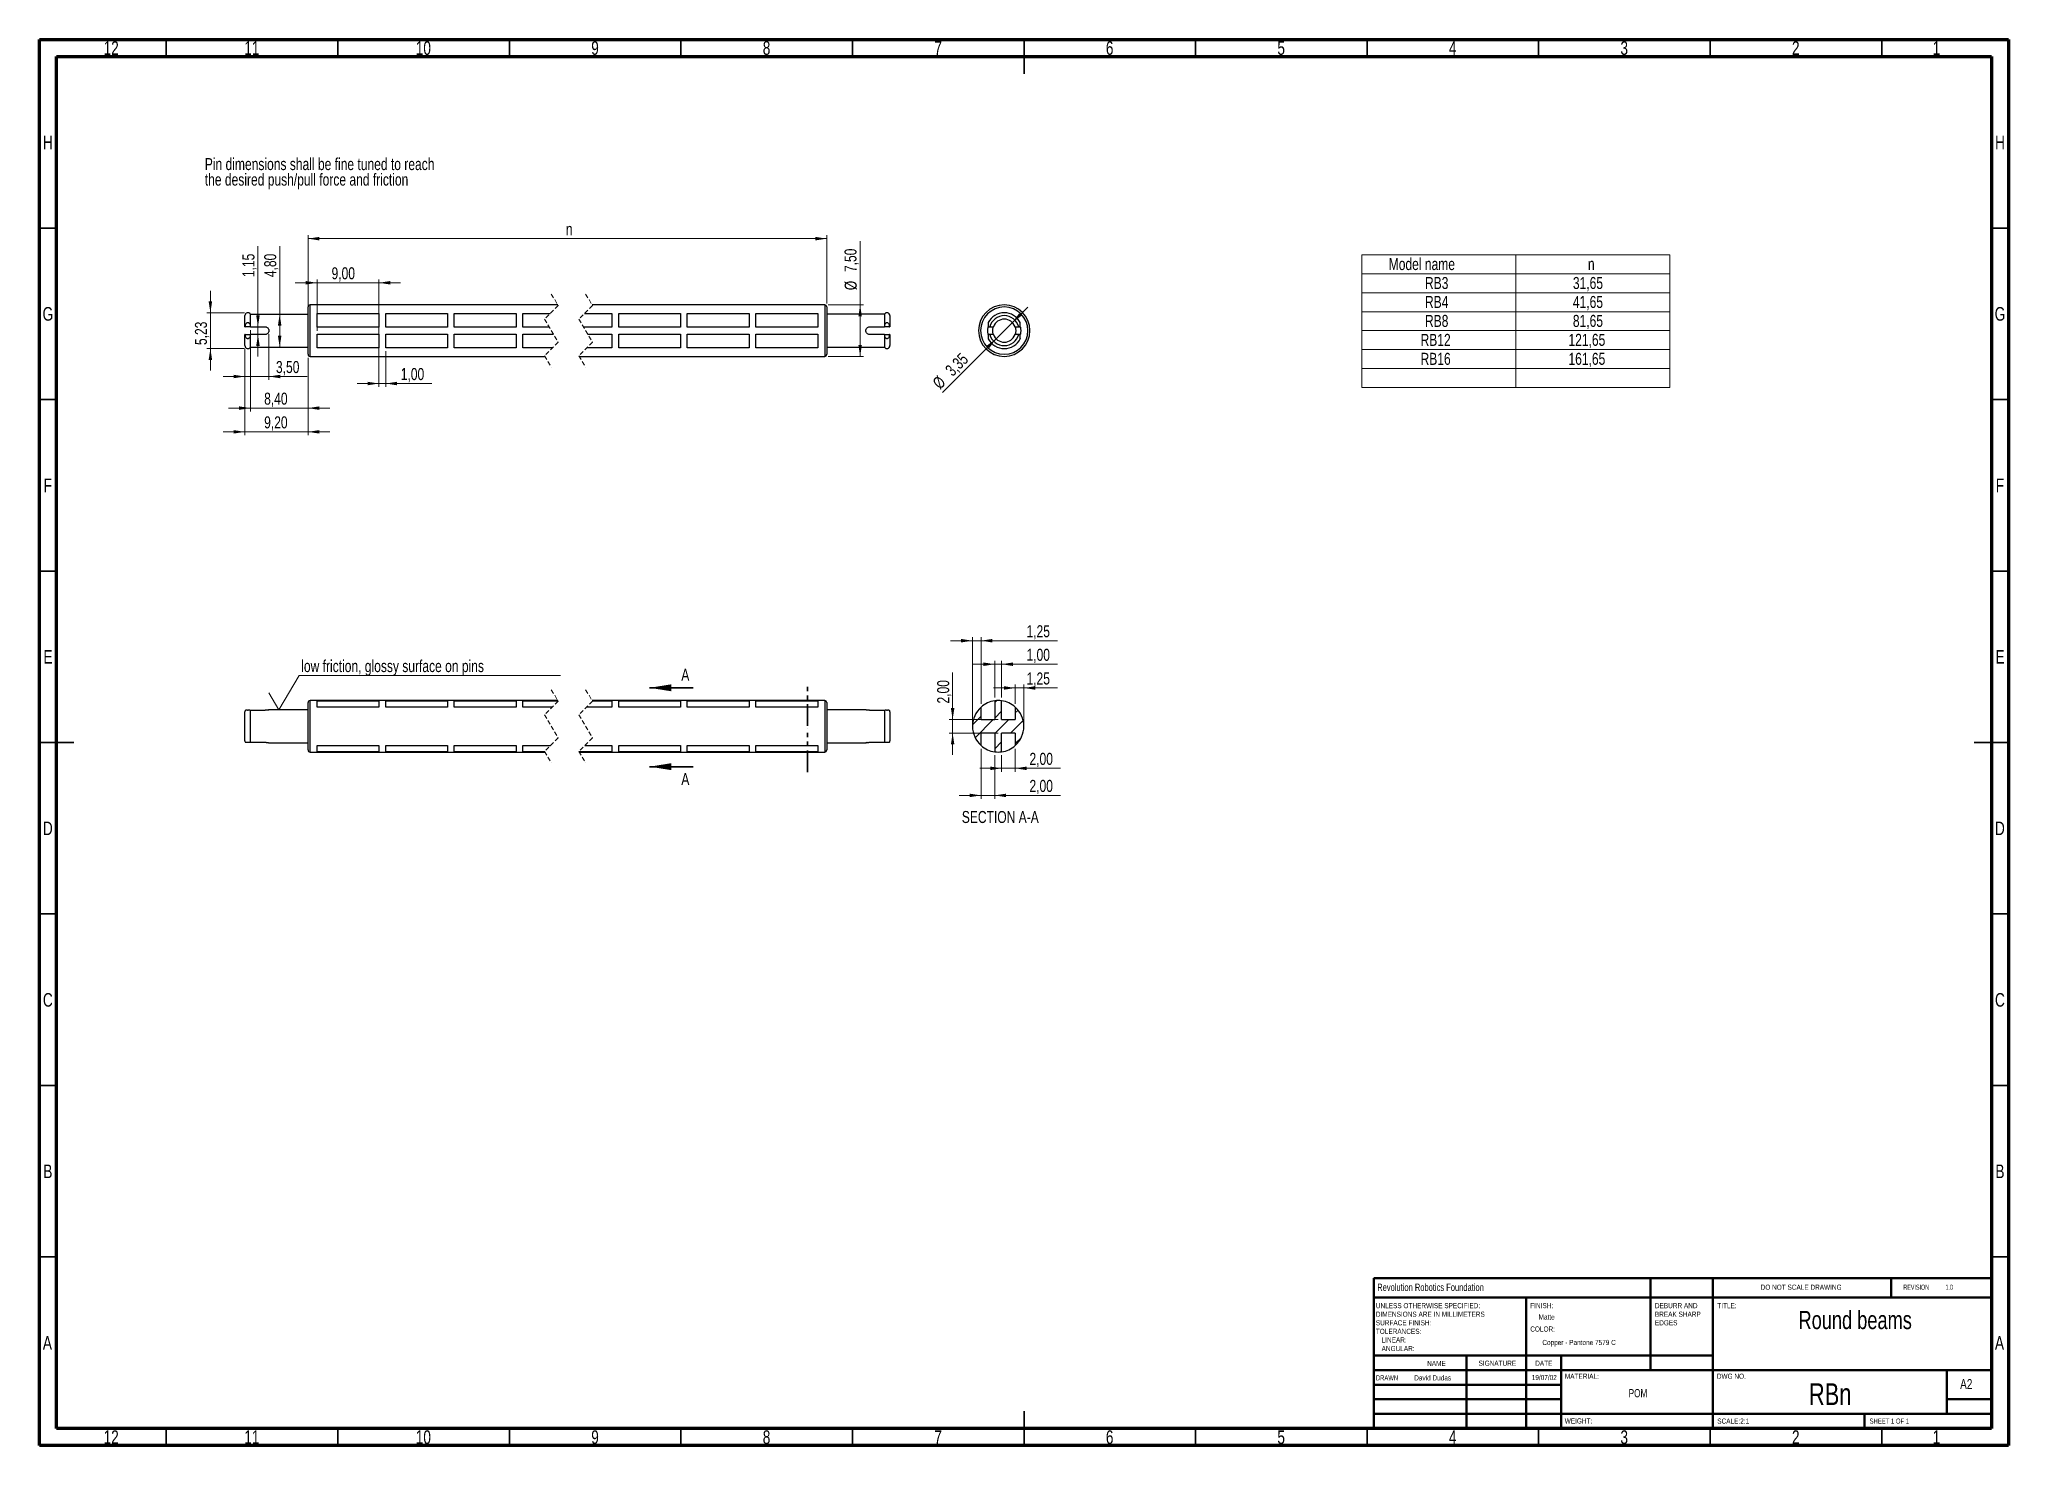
# Model space of a CAD drawing. Header units: millimetres. Extents: x 15 to 589, y 5 to 415.
import ezdxf

# ---------------------------------------------------------------- set-up
doc = ezdxf.new("R2010")
doc.units = ezdxf.units.MM
doc.linetypes.add('HIDDEN', pattern=[1.905, 1.27, -0.635])
doc.linetypes.add('PHANTOM', pattern=[12.7, 6.35, -1.27, 1.27, -1.27, 1.27, -1.27])
doc.styles.add('SLDTEXTSTYLE0', font='TXT', dxfattribs={"width": 0.75})
doc.styles.add('SLDTEXTSTYLE1', font='TXT', dxfattribs={"width": 0.686449})
doc.styles.add('SLDTEXTSTYLE2', font='TXT', dxfattribs={"width": 0.625})
doc.styles.add('SLDTEXTSTYLE3', font='TXT', dxfattribs={"width": 0.6875})
doc.dimstyles.new('SLDDIMSTYLE0', dxfattribs={"dimtxt": 3.5, "dimasz": 3.302, "dimexe": 0, "dimexo": 0.0625, "dimgap": 0.875, "dimtad": 1, "dimlfac": 0.5, "dimrnd": 1e-09, "dimzin": 12, "dimdsep": 46, "dimtxsty": 'SLDTEXTSTYLE0', "dimsah": 1, "dimcen": 0.09, "dimadec": 0, "dimazin": 3, "dimtfac": 1, "dimtofl": 0, "dimtmove": 0, "dimatfit": 3, "dimfxl": 0, "dimfrac": 2, "dimtolj": 1, "dimtzin": 12, "dimarcsym": 0})
doc.dimstyles.new('SLDDIMSTYLE1', dxfattribs={"dimtxt": 3.5, "dimasz": 3.302, "dimexe": 0, "dimexo": 0.0625, "dimgap": 0.875, "dimtad": 1, "dimlfac": 0.5, "dimrnd": 1e-09, "dimzin": 12, "dimdsep": 46, "dimtxsty": 'SLDTEXTSTYLE0', "dimsah": 1, "dimcen": 0.09, "dimadec": 0, "dimazin": 3, "dimtfac": 1, "dimtmove": 0, "dimatfit": 0, "dimfxl": 0, "dimfrac": 2, "dimtolj": 1, "dimtzin": 12, "dimarcsym": 0})

msp = doc.modelspace()

# ---------------------------------------------------------------- texts
at = {"color": 7, "linetype": 'Continuous', "lineweight": 0}
for s, insert, char_height, attachment_point, style in [('12', (35.92, 414.452), 3.9687, 2, 'SLDTEXTSTYLE0'), ('11', (76.92, 414.452), 3.9687, 2, 'SLDTEXTSTYLE0'), ('10', (126.92, 414.452), 3.9687, 2, 'SLDTEXTSTYLE0'), ('9', (176.96, 414.452), 3.969, 2, 'SLDTEXTSTYLE0'), ('8', (226.96, 414.452), 3.969, 2, 'SLDTEXTSTYLE0'), ('7', (276.96, 414.452), 3.969, 2, 'SLDTEXTSTYLE0'), ('6', (326.96, 414.452), 3.969, 2, 'SLDTEXTSTYLE0'), ('5', (376.96, 414.452), 3.969, 2, 'SLDTEXTSTYLE0'), ('4', (426.96, 414.452), 3.969, 2, 'SLDTEXTSTYLE0'), ('3', (476.96, 414.452), 3.969, 2, 'SLDTEXTSTYLE0'), ('2', (526.96, 414.452), 3.969, 2, 'SLDTEXTSTYLE0'), ('1', (567.96, 414.452), 3.969, 2, 'SLDTEXTSTYLE0'), ('H', (17.49, 386.952), 3.969, 2, 'SLDTEXTSTYLE0'), ('H', (586.49, 386.952), 3.969, 2, 'SLDTEXTSTYLE0'), ('G', (17.487, 336.952), 3.969, 2, 'SLDTEXTSTYLE0'), ('G', (586.487, 336.952), 3.969, 2, 'SLDTEXTSTYLE0'), ('F', (17.458, 286.952), 3.969, 2, 'SLDTEXTSTYLE0'), ('F', (586.458, 286.952), 3.969, 2, 'SLDTEXTSTYLE0'), ('E', (17.508, 236.952), 3.969, 2, 'SLDTEXTSTYLE0'), ('E', (586.508, 236.952), 3.969, 2, 'SLDTEXTSTYLE0'), ('SECTION A-A', (295.09, 190.029), 3.5, 2, 'SLDTEXTSTYLE0'), ('D', (17.453, 186.952), 3.969, 2, 'SLDTEXTSTYLE0'), ('D', (586.453, 186.952), 3.969, 2, 'SLDTEXTSTYLE0'), ('C', (17.459, 136.952), 3.969, 2, 'SLDTEXTSTYLE0'), ('C', (586.459, 136.952), 3.969, 2, 'SLDTEXTSTYLE0'), ('B', (17.471, 86.952), 3.969, 2, 'SLDTEXTSTYLE0'), ('B', (586.471, 86.952), 3.969, 2, 'SLDTEXTSTYLE0'), ('Revolution Robotics Foundation', (404.963, 52.212), 2.11667, 1, 'SLDTEXTSTYLE0'), ('DO NOT SCALE DRAWING', (516.715, 51.937), 1.5, 1, 'SLDTEXTSTYLE0'), ('REVISION           1.0', (558.327, 51.937), 1.5, 1, 'SLDTEXTSTYLE2'), ('FINISH:', (449.564, 46.566), 1.5, 1, 'SLDTEXTSTYLE0'), ('TITLE:', (504.09, 46.576), 1.5, 1, 'SLDTEXTSTYLE0'), ('Matte', (452.005, 43.238), 1.4986, 1, 'SLDTEXTSTYLE0'), ('Round beams', (544.275, 44.266), 5.29167, 2, 'SLDTEXTSTYLE0'), ('A', (17.34, 36.952), 3.969, 2, 'SLDTEXTSTYLE0'), ('COLOR:', (449.564, 39.742), 1.5, 1, 'SLDTEXTSTYLE0'), ('Copper - Pantone 7579 C', (463.799, 35.826), 1.4986, 2, 'SLDTEXTSTYLE0'), ('A', (586.34, 36.952), 3.969, 2, 'SLDTEXTSTYLE0'), ('NAME', (419.506, 29.716), 1.5, 1, 'SLDTEXTSTYLE0'), ('SIGNATURE', (434.494, 29.776), 1.5, 1, 'SLDTEXTSTYLE0'), ('DATE', (451.008, 29.776), 1.5, 1, 'SLDTEXTSTYLE0'), ('DRAWN', (404.554, 25.505), 1.5, 1, 'SLDTEXTSTYLE1'), ('David Dudas', (421.125, 25.503), 1.4986, 2, 'SLDTEXTSTYLE0'), ('19/07/02', (453.647, 25.603), 1.4986, 2, 'SLDTEXTSTYLE0'), ('MATERIAL:', (459.646, 25.986), 1.5, 1, 'SLDTEXTSTYLE0'), ('DWG NO.', (503.953, 25.986), 1.5, 1, 'SLDTEXTSTYLE0'), ('RBn', (536.992, 23.181), 6.35, 2, 'SLDTEXTSTYLE0'), ('A2', (574.871, 24.406), 2.9104, 1, 'SLDTEXTSTYLE0'), ('POM', (480.966, 21.486), 2.3813, 2, 'SLDTEXTSTYLE0'), ('WEIGHT:', (459.618, 12.949), 1.4986, 1, 'SLDTEXTSTYLE0'), ('SCALE:2:1', (504.074, 12.9), 1.5, 1, 'SLDTEXTSTYLE0'), ('SHEET 1 OF 1', (548.478, 12.9), 1.5, 1, 'SLDTEXTSTYLE3'), ('12', (35.92, 9.452), 3.9687, 2, 'SLDTEXTSTYLE0'), ('11', (76.92, 9.452), 3.9687, 2, 'SLDTEXTSTYLE0'), ('10', (126.92, 9.452), 3.9687, 2, 'SLDTEXTSTYLE0'), ('9', (176.96, 9.452), 3.969, 2, 'SLDTEXTSTYLE0'), ('8', (226.96, 9.452), 3.969, 2, 'SLDTEXTSTYLE0'), ('7', (276.96, 9.452), 3.969, 2, 'SLDTEXTSTYLE0'), ('6', (326.96, 9.452), 3.969, 2, 'SLDTEXTSTYLE0'), ('5', (376.96, 9.452), 3.969, 2, 'SLDTEXTSTYLE0'), ('4', (426.96, 9.452), 3.969, 2, 'SLDTEXTSTYLE0'), ('3', (476.96, 9.452), 3.969, 2, 'SLDTEXTSTYLE0'), ('2', (526.96, 9.452), 3.969, 2, 'SLDTEXTSTYLE0'), ('1', (567.96, 9.452), 3.969, 2, 'SLDTEXTSTYLE0')]:
    msp.add_mtext(s, dxfattribs=dict(at, insert=insert, char_height=char_height, attachment_point=attachment_point, style=style))
at = {"color": 7, "linetype": 'Continuous', "char_height": 3.5, "attachment_point": 1, "style": 'SLDTEXTSTYLE0'}
for insert in [(202.112, 231.506), (202.112, 201.101)]:
    msp.add_mtext('A', dxfattribs=dict(at, insert=insert))

# ---------------------------------------------------------------- blocks, each defined once
blk = doc.blocks.new('SW_NOTE_0')
at = {"color": 0, "linetype": 'Continuous', "lineweight": 0, "char_height": 3.5, "attachment_point": 1, "style": 'SLDTEXTSTYLE0'}
for s, insert in [('the desired push/pull force and friction', (0, -0.01)), ('Pin dimensions shall be fine tuned to reach', (0, 4.51))]:
    blk.add_mtext(s, dxfattribs=dict(at, insert=insert))
blk = doc.blocks.new('SW_NOTE_0_1')
at = {"color": 0, "linetype": 'Continuous', "lineweight": 0, "char_height": 1.5, "attachment_point": 1, "style": 'SLDTEXTSTYLE0'}
for s, insert in [('UNLESS OTHERWISE SPECIFIED:', (0, 1.93)), ('TOLERANCES:', (0, -5.57)), ('SURFACE FINISH:', (0, -3.07)), ('DIMENSIONS ARE IN MILLIMETERS', (0, -0.57)), ('ANGULAR:', (1.69, -10.57)), ('LINEAR:', (1.69, -8.07))]:
    blk.add_mtext(s, dxfattribs=dict(at, insert=insert))
blk = doc.blocks.new('SW_NOTE_0_2')
at = {"color": 0, "linetype": 'Continuous', "lineweight": 0, "char_height": 1.5, "attachment_point": 1, "style": 'SLDTEXTSTYLE0'}
for s, insert in [('DEBURR AND', (0, 1.93)), ('BREAK SHARP', (0, -0.57)), ('EDGES', (0, -3.07))]:
    blk.add_mtext(s, dxfattribs=dict(at, insert=insert))
blk = doc.blocks.new('SW_TABLEANNOTATION_0')
at = {"color": 0, "linetype": 'Continuous', "lineweight": 18}
for p, q in [((0, 0), (0, -5.53)), ((0, 0), (44.88, 0)), ((44.88, 0), (44.88, -5.53)), ((44.88, 0), (89.76, 0)), ((89.76, 0), (89.76, -5.53)), ((0, -5.53), (0, -11.05)), ((0, -5.53), (44.88, -5.53)), ((44.88, -5.53), (44.88, -11.05)), ((44.88, -5.53), (89.76, -5.53)), ((89.76, -5.53), (89.76, -11.05)), ((0, -11.05), (0, -16.58)), ((0, -11.05), (44.88, -11.05)), ((44.88, -11.05), (44.88, -16.58)), ((44.88, -11.05), (89.76, -11.05)), ((89.76, -11.05), (89.76, -16.58)), ((0, -16.58), (0, -22.1)), ((0, -16.58), (44.88, -16.58)), ((44.88, -16.58), (44.88, -22.1)), ((44.88, -16.58), (89.76, -16.58)), ((89.76, -16.58), (89.76, -22.1)), ((0, -22.1), (0, -27.63)), ((0, -22.1), (44.88, -22.1)), ((44.88, -22.1), (44.88, -27.63)), ((44.88, -22.1), (89.76, -22.1)), ((89.76, -22.1), (89.76, -27.63)), ((0, -27.63), (0, -33.15)), ((0, -27.63), (44.88, -27.63)), ((44.88, -27.63), (44.88, -33.15)), ((44.88, -27.63), (89.76, -27.63)), ((89.76, -27.63), (89.76, -33.15)), ((0, -33.15), (0, -38.68)), ((0, -33.15), (44.88, -33.15)), ((44.88, -33.15), (44.88, -38.68)), ((44.88, -33.15), (89.76, -33.15)), ((89.76, -33.15), (89.76, -38.68)), ((0, -38.68), (44.88, -38.68)), ((44.88, -38.68), (89.76, -38.68))]:
    blk.add_line(p, q, dxfattribs=at)
at = {"color": 0, "linetype": 'Continuous', "lineweight": 0, "char_height": 3.5, "attachment_point": 1, "style": 'SLDTEXTSTYLE0'}
for s, insert in [('Model name', (7.82, -0.95)), ('n', (65.9, -0.95)), ('RB3', (18.39, -6.47)), ('31,65', (61.5, -6.47)), ('RB4', (18.39, -12)), ('41,65', (61.5, -12)), ('RB8', (18.39, -17.52)), ('81,65', (61.5, -17.52)), ('RB12', (17.1, -23.05)), ('RB16', (17.1, -28.58)), ('121,65', (60.21, -23.05)), ('161,65', (60.21, -28.58))]:
    blk.add_mtext(s, dxfattribs=dict(at, insert=insert))
blk = doc.blocks.new('_D')
at = {"color": 7, "linetype": 'Continuous', "lineweight": 0}
for p, q in [((93.3, 335.87), (93.3, 357.9)), ((93.3, 356.9), (244.52, 356.9)), ((244.52, 337.97), (244.52, 357.9))]:
    blk.add_line(p, q, dxfattribs=at)
at = {"color": 7, "linetype": 'Continuous', "lineweight": 18}
for points in [[(93.3, 356.9), (96.6, 356.39), (96.6, 357.41)], [(244.52, 356.9), (241.21, 357.41), (241.21, 356.39)]]:
    blk.add_solid(points, dxfattribs=at)
at = {"color": 7, "linetype": 'Continuous', "lineweight": 18, "insert": (168.47, 361.41), "char_height": 3.5, "attachment_point": 1, "style": 'SLDTEXTSTYLE0'}
blk.add_mtext('n', dxfattribs=at)
blk = doc.blocks.new('_D_1')
at = {"color": 7, "linetype": 'Continuous', "lineweight": 0}
for q in [(85.04, 354.73), (85.04, 325.27)]:
    blk.add_line((85.04, 334.87), q, dxfattribs=at)
at = {"color": 7, "linetype": 'Continuous', "lineweight": 18}
for points in [[(85.04, 334.87), (84.53, 331.57), (85.55, 331.57)], [(85.04, 325.27), (85.55, 328.58), (84.53, 328.58)]]:
    blk.add_solid(points, dxfattribs=at)
at = {"color": 7, "linetype": 'Continuous', "lineweight": 18, "insert": (80.53, 345.68), "char_height": 3.5, "attachment_point": 1, "rotation": 90, "style": 'SLDTEXTSTYLE0'}
blk.add_mtext('4,80', dxfattribs=at)
blk = doc.blocks.new('_D_2')
at = {"color": 7, "linetype": 'Continuous', "lineweight": 0}
for p, q in [((76.5, 330.22), (76.5, 306.49)), ((93.3, 322.17), (93.3, 306.49)), ((76.5, 307.49), (70.15, 307.49)), ((76.5, 307.49), (93.3, 307.49)), ((93.3, 307.49), (99.65, 307.49))]:
    blk.add_line(p, q, dxfattribs=at)
at = {"color": 7, "linetype": 'Continuous', "lineweight": 18}
for points in [[(76.5, 307.49), (73.2, 308), (73.2, 306.98)], [(93.3, 307.49), (96.6, 306.98), (96.6, 308)]]:
    blk.add_solid(points, dxfattribs=at)
at = {"color": 7, "linetype": 'Continuous', "lineweight": 18, "insert": (80.52, 312), "char_height": 3.5, "attachment_point": 1, "style": 'SLDTEXTSTYLE0'}
blk.add_mtext('8,40', dxfattribs=at)
blk = doc.blocks.new('_D_3')
at = {"color": 7, "linetype": 'Continuous', "lineweight": 0}
for p, q in [((74.9, 324.7), (74.9, 299.57)), ((93.3, 322.17), (93.3, 299.57)), ((74.9, 300.57), (68.55, 300.57)), ((74.9, 300.57), (93.3, 300.57)), ((93.3, 300.57), (99.65, 300.57))]:
    blk.add_line(p, q, dxfattribs=at)
at = {"color": 7, "linetype": 'Continuous', "lineweight": 18}
for points in [[(74.9, 300.57), (71.6, 301.08), (71.6, 300.07)], [(93.3, 300.57), (96.6, 300.07), (96.6, 301.08)]]:
    blk.add_solid(points, dxfattribs=at)
at = {"color": 7, "linetype": 'Continuous', "lineweight": 18, "insert": (80.52, 305.09), "char_height": 3.5, "attachment_point": 1, "style": 'SLDTEXTSTYLE0'}
blk.add_mtext('9,20', dxfattribs=at)
blk = doc.blocks.new('_D_4')
at = {"color": 7, "linetype": 'Continuous', "lineweight": 0}
for p, q in [((64.85, 335.3), (64.85, 341.65)), ((74.76, 335.3), (63.85, 335.3)), ((64.85, 335.3), (64.85, 324.84)), ((74.76, 324.84), (63.85, 324.84)), ((64.85, 324.84), (64.85, 318.49))]:
    blk.add_line(p, q, dxfattribs=at)
at = {"color": 7, "linetype": 'Continuous', "lineweight": 18}
for points in [[(64.85, 335.3), (65.36, 338.61), (64.34, 338.61)], [(64.85, 324.84), (64.34, 321.54), (65.36, 321.54)]]:
    blk.add_solid(points, dxfattribs=at)
at = {"color": 7, "linetype": 'Continuous', "lineweight": 18, "insert": (60.34, 325.88), "char_height": 3.5, "attachment_point": 1, "rotation": 90, "style": 'SLDTEXTSTYLE0'}
blk.add_mtext('5,23', dxfattribs=at)
blk = doc.blocks.new('_D_5')
at = {"color": 7, "linetype": 'Continuous', "lineweight": 0}
for p, q in [((78.71, 331.22), (78.71, 354.73)), ((78.71, 331.22), (78.71, 328.92)), ((78.71, 328.92), (78.71, 322.57))]:
    blk.add_line(p, q, dxfattribs=at)
at = {"color": 7, "linetype": 'Continuous', "lineweight": 18}
for points in [[(78.71, 331.22), (79.22, 334.53), (78.2, 334.53)], [(78.71, 328.92), (78.2, 325.62), (79.22, 325.62)]]:
    blk.add_solid(points, dxfattribs=at)
at = {"color": 7, "linetype": 'Continuous', "lineweight": 18, "insert": (74.2, 345.68), "char_height": 3.5, "attachment_point": 1, "rotation": 90, "style": 'SLDTEXTSTYLE0'}
blk.add_mtext('1,15', dxfattribs=at)
blk = doc.blocks.new('_D_6')
at = {"color": 7, "linetype": 'Continuous', "lineweight": 0}
for p, q in [((81.9, 329.07), (81.9, 315.71)), ((74.9, 324.7), (74.9, 315.71)), ((74.9, 316.71), (68.55, 316.71)), ((74.9, 316.71), (81.9, 316.71)), ((81.9, 316.71), (93.01, 316.71))]:
    blk.add_line(p, q, dxfattribs=at)
at = {"color": 7, "linetype": 'Continuous', "lineweight": 18}
for points in [[(74.9, 316.71), (71.6, 317.21), (71.6, 316.2)], [(81.9, 316.71), (85.2, 316.2), (85.2, 317.21)]]:
    blk.add_solid(points, dxfattribs=at)
at = {"color": 7, "linetype": 'Continuous', "lineweight": 18, "insert": (83.96, 321.22), "char_height": 3.5, "attachment_point": 1, "style": 'SLDTEXTSTYLE0'}
blk.add_mtext('3,50', dxfattribs=at)
blk = doc.blocks.new('_D_7')
at = {"color": 7, "linetype": 'Continuous', "lineweight": 0}
for p, q in [((95.95, 330.07), (95.95, 345.03)), ((113.95, 330.07), (113.95, 345.03)), ((95.95, 344.03), (89.6, 344.03)), ((95.95, 344.03), (113.95, 344.03)), ((113.95, 344.03), (120.3, 344.03))]:
    blk.add_line(p, q, dxfattribs=at)
at = {"color": 7, "linetype": 'Continuous', "lineweight": 18}
for points in [[(95.95, 344.03), (92.65, 344.54), (92.65, 343.53)], [(113.95, 344.03), (117.25, 343.53), (117.25, 344.54)]]:
    blk.add_solid(points, dxfattribs=at)
at = {"color": 7, "linetype": 'Continuous', "lineweight": 18, "insert": (100.16, 348.55), "char_height": 3.5, "attachment_point": 1, "style": 'SLDTEXTSTYLE0'}
blk.add_mtext('9,00', dxfattribs=at)
blk = doc.blocks.new('_D_8')
at = {"color": 7, "linetype": 'Continuous', "lineweight": 0}
for p, q in [((113.95, 330.07), (113.95, 313.66)), ((115.95, 324.07), (115.95, 313.66)), ((113.95, 314.66), (107.6, 314.66)), ((113.95, 314.66), (115.95, 314.66)), ((115.95, 314.66), (129.39, 314.66))]:
    blk.add_line(p, q, dxfattribs=at)
at = {"color": 7, "linetype": 'Continuous', "lineweight": 18}
for points in [[(113.95, 314.66), (110.65, 315.17), (110.65, 314.15)], [(115.95, 314.66), (119.25, 314.15), (119.25, 315.17)]]:
    blk.add_solid(points, dxfattribs=at)
at = {"color": 7, "linetype": 'Continuous', "lineweight": 18, "insert": (120.34, 319.17), "char_height": 3.5, "attachment_point": 1, "style": 'SLDTEXTSTYLE0'}
blk.add_mtext('1,00', dxfattribs=at)
blk = doc.blocks.new('_D_9')
at = {"color": 7, "linetype": 'Continuous', "lineweight": 0}
for p, q in [((254.24, 337.57), (254.24, 356.21)), ((244.92, 337.57), (255.24, 337.57)), ((254.24, 337.57), (254.24, 322.57)), ((244.92, 322.57), (255.24, 322.57))]:
    blk.add_line(p, q, dxfattribs=at)
at = {"color": 7, "linetype": 'Continuous', "lineweight": 18}
for points in [[(254.24, 337.57), (253.73, 334.27), (254.75, 334.27)], [(254.24, 322.57), (254.75, 325.88), (253.73, 325.88)]]:
    blk.add_solid(points, dxfattribs=at)
at = {"color": 7, "linetype": 'Continuous', "lineweight": 18, "char_height": 3.5, "attachment_point": 1, "rotation": 90, "style": 'SLDTEXTSTYLE0'}
for s, insert in [('7,50', (249.68, 347.16)), ('%%c', (249.73, 341.88))]:
    blk.add_mtext(s, dxfattribs=dict(at, insert=insert))
blk = doc.blocks.new('SW_SFSYMBOL_0')
at = {"color": 0, "linetype": 'Continuous', "lineweight": 0}
for p, q in [((-6.54, -10), (-0.65, 0)), ((-0.65, 0), (75.56, 0)), ((-6.54, -10), (-9.49, -5))]:
    blk.add_line(p, q, dxfattribs=at)
at = {"color": 0, "linetype": 'Continuous', "lineweight": 0, "insert": (0, 4.51), "char_height": 3.5, "attachment_point": 1, "style": 'SLDTEXTSTYLE0'}
blk.add_mtext('low friction, glossy surface on pins', dxfattribs=at)
blk = doc.blocks.new('_D_10')
at = {"color": 7, "linetype": 'Continuous', "lineweight": 0}
for p, q in [((298.61, 332.44), (303.1, 336.93)), ((293.87, 327.71), (278.22, 312.06)), ((298.61, 332.44), (293.87, 327.71))]:
    blk.add_line(p, q, dxfattribs=at)
at = {"color": 7, "linetype": 'Continuous', "lineweight": 18}
for points in [[(298.61, 332.44), (301.3, 334.42), (300.58, 335.14)], [(293.87, 327.71), (291.18, 325.73), (291.9, 325.01)]]:
    blk.add_solid(points, dxfattribs=at)
at = {"color": 7, "linetype": 'Continuous', "lineweight": 18, "char_height": 3.5, "attachment_point": 1, "rotation": 45, "style": 'SLDTEXTSTYLE0'}
for s, insert in [('3,35', (278.73, 319.02)), ('%%c', (275.03, 315.25))]:
    blk.add_mtext(s, dxfattribs=dict(at, insert=insert))
blk = doc.blocks.new('_D_11')
at = {"color": 7, "linetype": 'Continuous', "lineweight": 0}
for p, q in [((293.47, 232.82), (287.12, 232.82)), ((293.47, 223.15), (293.47, 233.82)), ((293.47, 232.82), (295.47, 232.82)), ((295.47, 223.15), (295.47, 233.82)), ((295.47, 232.82), (311.78, 232.82))]:
    blk.add_line(p, q, dxfattribs=at)
at = {"color": 7, "linetype": 'Continuous', "lineweight": 18}
for points in [[(293.47, 232.82), (290.17, 233.33), (290.17, 232.31)], [(295.47, 232.82), (298.77, 232.31), (298.77, 233.33)]]:
    blk.add_solid(points, dxfattribs=at)
at = {"color": 7, "linetype": 'Continuous', "lineweight": 18, "insert": (302.73, 237.33), "char_height": 3.5, "attachment_point": 1, "style": 'SLDTEXTSTYLE0'}
blk.add_mtext('1,00', dxfattribs=at)
blk = doc.blocks.new('_D_12')
at = {"color": 7, "linetype": 'Continuous', "lineweight": 0}
for p, q in [((281.2, 216.72), (281.2, 230.42)), ((294.47, 216.72), (280.2, 216.72)), ((294.47, 212.72), (280.2, 212.72)), ((281.2, 216.72), (281.2, 212.72)), ((281.2, 212.72), (281.2, 206.37))]:
    blk.add_line(p, q, dxfattribs=at)
at = {"color": 7, "linetype": 'Continuous', "lineweight": 18}
for points in [[(281.2, 216.72), (281.71, 220.02), (280.69, 220.02)], [(281.2, 212.72), (280.69, 209.42), (281.71, 209.42)]]:
    blk.add_solid(points, dxfattribs=at)
at = {"color": 7, "linetype": 'Continuous', "lineweight": 18, "insert": (276.69, 221.37), "char_height": 3.5, "attachment_point": 1, "rotation": 90, "style": 'SLDTEXTSTYLE0'}
blk.add_mtext('2,00', dxfattribs=at)
blk = doc.blocks.new('_D_13')
at = {"color": 7, "linetype": 'Continuous', "lineweight": 0}
for p, q in [((299.47, 225.9), (293.12, 225.9)), ((299.47, 221.31), (299.47, 226.9)), ((299.47, 225.9), (301.97, 225.9)), ((301.97, 215.72), (301.97, 226.9)), ((301.97, 225.9), (311.78, 225.9))]:
    blk.add_line(p, q, dxfattribs=at)
at = {"color": 7, "linetype": 'Continuous', "lineweight": 18}
for points in [[(299.47, 225.9), (296.17, 226.41), (296.17, 225.39)], [(301.97, 225.9), (305.27, 225.39), (305.27, 226.41)]]:
    blk.add_solid(points, dxfattribs=at)
at = {"color": 7, "linetype": 'Continuous', "lineweight": 18, "insert": (302.73, 230.41), "char_height": 3.5, "attachment_point": 1, "style": 'SLDTEXTSTYLE0'}
blk.add_mtext('1,25', dxfattribs=at)
blk = doc.blocks.new('_D_14')
at = {"color": 7, "linetype": 'Continuous', "lineweight": 0}
for p, q in [((286.97, 239.68), (280.62, 239.68)), ((286.97, 215.72), (286.97, 240.68)), ((289.47, 239.68), (286.97, 239.68)), ((289.47, 221.31), (289.47, 240.68)), ((289.47, 239.68), (311.78, 239.68))]:
    blk.add_line(p, q, dxfattribs=at)
at = {"color": 7, "linetype": 'Continuous', "lineweight": 18}
for points in [[(286.97, 239.68), (283.67, 240.19), (283.67, 239.17)], [(289.47, 239.68), (292.77, 239.17), (292.77, 240.19)]]:
    blk.add_solid(points, dxfattribs=at)
at = {"color": 7, "linetype": 'Continuous', "lineweight": 18, "insert": (302.73, 244.19), "char_height": 3.5, "attachment_point": 1, "style": 'SLDTEXTSTYLE0'}
blk.add_mtext('1,25', dxfattribs=at)
blk = doc.blocks.new('_D_15')
at = {"color": 7, "linetype": 'Continuous', "lineweight": 0}
for p, q in [((299.47, 208.13), (299.47, 201.47)), ((295.47, 202.47), (289.12, 202.47)), ((295.47, 206.29), (295.47, 201.47)), ((295.47, 202.47), (299.47, 202.47)), ((299.47, 202.47), (312.66, 202.47))]:
    blk.add_line(p, q, dxfattribs=at)
at = {"color": 7, "linetype": 'Continuous', "lineweight": 18}
for points in [[(295.47, 202.47), (292.17, 202.98), (292.17, 201.96)], [(299.47, 202.47), (302.77, 201.96), (302.77, 202.98)]]:
    blk.add_solid(points, dxfattribs=at)
at = {"color": 7, "linetype": 'Continuous', "lineweight": 18, "insert": (303.6, 206.98), "char_height": 3.5, "attachment_point": 1, "style": 'SLDTEXTSTYLE0'}
blk.add_mtext('2,00', dxfattribs=at)
blk = doc.blocks.new('_D_16')
at = {"color": 7, "linetype": 'Continuous', "lineweight": 0}
for p, q in [((289.47, 208.13), (289.47, 193.58)), ((293.47, 206.29), (293.47, 193.58)), ((289.47, 194.58), (283.12, 194.58)), ((289.47, 194.58), (293.47, 194.58)), ((293.47, 194.58), (312.66, 194.58))]:
    blk.add_line(p, q, dxfattribs=at)
at = {"color": 7, "linetype": 'Continuous', "lineweight": 18}
for points in [[(289.47, 194.58), (286.17, 195.08), (286.17, 194.07)], [(293.47, 194.58), (296.77, 194.07), (296.77, 195.08)]]:
    blk.add_solid(points, dxfattribs=at)
at = {"color": 7, "linetype": 'Continuous', "lineweight": 18, "insert": (303.6, 199.09), "char_height": 3.5, "attachment_point": 1, "style": 'SLDTEXTSTYLE0'}
blk.add_mtext('2,00', dxfattribs=at)

# ---------------------------------------------------------------- dimensions: what is measured, and where the dimension line sits
at = {"color": 7, "linetype": 'Continuous', "lineweight": 18}
dim = msp.add_linear_dim(base=(244.515, 356.898), p1=(93.298, 334.874), p2=(244.515, 336.974), text='n', dimstyle='SLDDIMSTYLE0', dxfattribs=at)
dim.commit()
dim.dimension.update_dxf_attribs({"geometry": '_D', "text_midpoint": (169.889, 356.898), "dimtype": 160})
for base, p1, p2, angle, dimstyle, picture, middle in [((254.242, 322.574), (243.915, 337.574), (243.915, 322.574), 90, 'SLDDIMSTYLE0', '_D_9', (254.242, 349.044)), ((293.871, 327.705), (298.609, 332.443), (293.871, 327.705), 45, 'SLDDIMSTYLE1', '_D_10', (283.289, 317.123))]:
    dim = msp.add_linear_dim(base=base, p1=p1, p2=p2, angle=angle, text='%%c<>', dimstyle=dimstyle, dxfattribs=at)
    dim.commit()
    dim.dimension.update_dxf_attribs({"geometry": picture, "text_midpoint": middle, "dimtype": 160})
for base, p1, p2, angle, dimstyle, picture, middle in [((78.711, 328.924), (80.748, 331.224), (80.748, 328.924), 90, 'SLDDIMSTYLE1', '_D_5', (78.711, 350.204)), ((85.042, 325.274), (93.298, 334.874), (93.298, 325.274), 90, 'SLDDIMSTYLE0', '_D_1', (85.042, 350.204)), ((64.848, 324.844), (75.755, 335.304), (75.755, 324.844), 90, 'SLDDIMSTYLE1', '_D_4', (64.848, 330.41)), ((281.201, 212.718), (295.472, 216.718), (295.472, 212.718), 90, 'SLDDIMSTYLE1', '_D_12', (281.201, 225.899)), ((293.472, 194.575), (289.472, 209.128), (293.472, 207.285), 0, 'SLDDIMSTYLE1', '_D_16', (308.13, 194.575)), ((299.472, 202.471), (295.472, 207.285), (299.472, 209.128), 0, 'SLDDIMSTYLE1', '_D_15', (308.13, 202.471))]:
    dim = msp.add_linear_dim(base=base, p1=p1, p2=p2, angle=angle, dimstyle=dimstyle, dxfattribs=at)
    dim.commit()
    dim.dimension.update_dxf_attribs({"geometry": picture, "text_midpoint": middle, "dimtype": 160})
for base, p1, p2, picture, middle in [((113.948, 344.035), (95.948, 329.074), (113.948, 329.074), '_D_7', (104.688, 344.035)), ((81.898, 316.707), (74.898, 325.701), (81.898, 330.074), '_D_6', (88.488, 316.707)), ((93.298, 307.491), (76.498, 331.224), (93.298, 323.174), '_D_2', (85.042, 307.491)), ((115.948, 314.658), (113.948, 331.074), (115.948, 325.074), '_D_8', (124.866, 314.658)), ((93.298, 300.574), (74.898, 325.701), (93.298, 323.174), '_D_3', (85.042, 300.574)), ((286.972, 239.682), (289.472, 220.308), (286.972, 214.718), '_D_14', (307.257, 239.682)), ((295.472, 232.822), (293.472, 222.151), (295.472, 222.151), '_D_11', (307.257, 232.822)), ((301.972, 225.899), (299.472, 220.308), (301.972, 214.718), '_D_13', (307.257, 225.899))]:
    dim = msp.add_linear_dim(base=base, p1=p1, p2=p2, dimstyle='SLDDIMSTYLE1', dxfattribs=at)
    dim.commit()
    dim.dimension.update_dxf_attribs({"geometry": picture, "text_midpoint": middle, "dimtype": 160})

# ---------------------------------------------------------------- hatches: boundary and pattern name
at = {"linetype": 'Continuous', "lineweight": 18}
h = msp.add_hatch(dxfattribs=at)
h.set_pattern_fill('ANSI31', style=0)
edge = h.paths.add_edge_path(flags=0)
edge.add_arc((294.472, 214.718), 7.5, 90, 97.662256)
edge.add_line((293.472, 222.151), (293.472, 216.718))
edge.add_line((293.472, 216.718), (289.472, 216.718))
edge.add_line((289.472, 216.718), (289.472, 220.308))
edge.add_arc((294.472, 214.718), 7.5, 131.810315, 228.189685)
edge.add_line((289.472, 209.128), (289.472, 212.718))
edge.add_line((289.472, 212.718), (293.472, 212.718))
edge.add_line((293.472, 212.718), (293.472, 207.285))
edge.add_arc((294.472, 214.718), 7.5, 262.337744, 277.662256)
edge.add_line((295.472, 207.285), (295.472, 212.718))
edge.add_line((295.472, 212.718), (299.472, 212.718))
edge.add_line((299.472, 212.718), (299.472, 209.128))
edge.add_arc((294.472, 214.718), 7.5, 311.810315, 408.189685)
edge.add_line((299.472, 220.308), (299.472, 216.718))
edge.add_line((299.472, 216.718), (295.472, 216.718))
edge.add_line((295.472, 216.718), (295.472, 222.151))
edge.add_arc((294.472, 214.718), 7.5, 82.337744, 90)

# ---------------------------------------------------------------- linework, layer by layer
at = {"color": 7, "linetype": 'Continuous', "lineweight": 70}
for p, q in [((15, 5), (15, 415)), ((15, 415), (589, 415)), ((589, 415), (589, 5)), ((20, 10), (20, 410)), ((20, 410), (584, 410)), ((584, 410), (584, 10)), ((584, 10), (20, 10)), ((589, 5), (15, 5))]:
    msp.add_line(p, q, dxfattribs=at)
at = {"color": 7, "linetype": 'Continuous', "lineweight": 35}
for p, q in [((52, 410), (52, 415)), ((102, 410), (102, 415)), ((152, 410), (152, 415)), ((202, 410), (202, 415)), ((252, 410), (252, 415)), ((302, 415), (302, 405)), ((302, 410), (302, 415)), ((352, 410), (352, 415)), ((402, 410), (402, 415)), ((452, 410), (452, 415)), ((502, 410), (502, 415)), ((552, 410), (552, 415)), ((20, 360), (15, 360)), ((584, 360), (589, 360)), ((20, 310), (15, 310)), ((584, 310), (589, 310)), ((20, 260), (15, 260)), ((584, 260), (589, 260)), ((205.565, 225.949), (192.865, 225.949)), ((15, 210), (25, 210)), ((20, 210), (15, 210)), ((589, 210), (579, 210)), ((584, 210), (589, 210)), ((205.565, 202.952), (192.865, 202.952)), ((20, 160), (15, 160)), ((584, 160), (589, 160)), ((20, 110), (15, 110)), ((584, 110), (589, 110)), ((20, 60), (15, 60)), ((584, 60), (589, 60)), ((302, 5), (302, 15)), ((52, 10), (52, 5)), ((102, 10), (102, 5)), ((152, 10), (152, 5)), ((202, 10), (202, 5)), ((252, 10), (252, 5)), ((302, 10), (302, 5)), ((352, 10), (352, 5)), ((402, 10), (402, 5)), ((452, 10), (452, 5)), ((502, 10), (502, 5)), ((552, 10), (552, 5))]:
    msp.add_line(p, q, dxfattribs=at)
at = {"color": 7, "linetype": 'HIDDEN', "lineweight": 18}
for p, q in [((164.225, 340.749), (166.225, 337.412)), ((174.225, 340.749), (176.225, 337.412)), ((166.225, 337.412), (162.225, 333.412)), ((162.225, 333.412), (166.225, 326.737)), ((176.225, 337.412), (172.225, 333.412)), ((172.225, 333.412), (176.225, 326.737)), ((166.225, 326.737), (162.225, 322.737)), ((162.225, 322.737), (164.225, 319.399)), ((176.225, 326.737), (172.225, 322.737)), ((172.225, 322.737), (174.225, 319.399)), ((164.225, 225.393), (166.225, 222.056)), ((174.225, 225.393), (176.225, 222.056)), ((166.225, 222.056), (162.225, 218.056)), ((176.225, 222.056), (172.225, 218.056)), ((162.225, 218.056), (166.225, 211.381)), ((172.225, 218.056), (176.225, 211.381)), ((166.225, 211.381), (162.225, 207.381)), ((162.225, 207.381), (164.225, 204.043)), ((176.225, 211.381), (172.225, 207.381)), ((172.225, 207.381), (174.225, 204.043))]:
    msp.add_line(p, q, dxfattribs=at)
at = {"color": 7, "linetype": 'Continuous', "lineweight": 25}
for p, q in [((74.898, 331.224), (74.898, 334.447)), ((76.498, 331.224), (76.498, 334.874)), ((76.498, 334.874), (93.298, 334.874)), ((93.298, 330.074), (93.298, 336.974)), ((166.127, 337.574), (93.898, 337.574)), ((95.948, 335.074), (113.948, 335.074)), ((95.948, 331.074), (95.948, 335.074)), ((113.948, 335.074), (113.948, 331.074)), ((115.948, 335.074), (133.948, 335.074)), ((115.948, 331.074), (115.948, 335.074)), ((133.948, 335.074), (133.948, 331.074)), ((135.948, 335.074), (153.948, 335.074)), ((135.948, 331.074), (135.948, 335.074)), ((153.948, 335.074), (153.948, 331.074)), ((155.948, 335.074), (163.887, 335.074)), ((155.948, 331.074), (155.948, 335.074)), ((173.887, 335.074), (181.865, 335.074)), ((243.915, 337.574), (176.127, 337.574)), ((181.865, 335.074), (181.865, 331.074)), ((183.865, 335.074), (201.865, 335.074)), ((183.865, 331.074), (183.865, 335.074)), ((201.865, 335.074), (201.865, 331.074)), ((203.865, 335.074), (221.865, 335.074)), ((203.865, 331.074), (203.865, 335.074)), ((221.865, 335.074), (221.865, 331.074)), ((223.865, 335.074), (241.865, 335.074)), ((223.865, 331.074), (223.865, 335.074)), ((241.865, 335.074), (241.865, 331.074)), ((244.515, 336.974), (244.515, 323.174)), ((261.315, 334.874), (244.515, 334.874)), ((261.315, 334.874), (261.315, 331.224)), ((262.915, 334.447), (262.915, 331.224)), ((74.898, 325.701), (74.898, 328.924)), ((76.498, 331.224), (75.012, 331.224)), ((75.012, 328.924), (76.498, 328.924)), ((76.498, 331.224), (80.748, 331.224)), ((76.498, 325.274), (76.498, 328.924)), ((80.748, 328.924), (76.498, 328.924)), ((93.298, 323.174), (93.298, 330.074)), ((93.898, 322.574), (93.898, 330.074)), ((113.948, 331.074), (95.948, 331.074)), ((95.948, 329.074), (113.948, 329.074)), ((95.948, 325.074), (95.948, 329.074)), ((113.948, 329.074), (113.948, 325.074)), ((133.948, 331.074), (115.948, 331.074)), ((115.948, 329.074), (133.948, 329.074)), ((115.948, 325.074), (115.948, 329.074)), ((133.948, 329.074), (133.948, 325.074)), ((153.948, 331.074), (135.948, 331.074)), ((135.948, 329.074), (153.948, 329.074)), ((135.948, 325.074), (135.948, 329.074)), ((153.948, 329.074), (153.948, 325.074)), ((163.626, 331.074), (155.948, 331.074)), ((155.948, 329.074), (164.824, 329.074)), ((155.948, 325.074), (155.948, 329.074)), ((181.865, 331.074), (173.626, 331.074)), ((174.824, 329.074), (181.865, 329.074)), ((181.865, 329.074), (181.865, 325.074)), ((201.865, 331.074), (183.865, 331.074)), ((183.865, 329.074), (201.865, 329.074)), ((183.865, 325.074), (183.865, 329.074)), ((201.865, 329.074), (201.865, 325.074)), ((221.865, 331.074), (203.865, 331.074)), ((203.865, 329.074), (221.865, 329.074)), ((203.865, 325.074), (203.865, 329.074)), ((221.865, 329.074), (221.865, 325.074)), ((241.865, 331.074), (223.865, 331.074)), ((223.865, 329.074), (241.865, 329.074)), ((223.865, 325.074), (223.865, 329.074)), ((241.865, 329.074), (241.865, 325.074)), ((243.915, 330.074), (243.915, 322.574)), ((257.065, 331.224), (261.315, 331.224)), ((261.315, 328.924), (257.065, 328.924)), ((262.801, 331.224), (261.315, 331.224)), ((261.315, 328.924), (262.801, 328.924)), ((261.315, 328.924), (261.315, 325.274)), ((262.915, 328.924), (262.915, 325.701)), ((292.021, 331.224), (293.093, 331.224)), ((293.093, 328.924), (292.021, 328.924)), ((299.386, 331.224), (300.459, 331.224)), ((300.459, 328.924), (299.386, 328.924)), ((76.498, 325.274), (93.298, 325.274)), ((93.898, 322.574), (162.322, 322.574)), ((113.948, 325.074), (95.948, 325.074)), ((133.948, 325.074), (115.948, 325.074)), ((153.948, 325.074), (135.948, 325.074)), ((164.562, 325.074), (155.948, 325.074)), ((172.322, 322.574), (243.915, 322.574)), ((181.865, 325.074), (174.562, 325.074)), ((201.865, 325.074), (183.865, 325.074)), ((221.865, 325.074), (203.865, 325.074)), ((241.865, 325.074), (223.865, 325.074)), ((244.515, 325.274), (261.315, 325.274)), ((74.898, 210.499), (74.898, 218.937)), ((76.498, 210.058), (76.498, 219.378)), ((80.748, 219.378), (76.498, 219.378)), ((93.298, 219.518), (81.898, 219.518)), ((93.298, 214.718), (93.298, 221.618)), ((93.898, 214.718), (93.898, 222.218)), ((166.127, 222.218), (93.898, 222.218)), ((95.948, 222.151), (113.948, 222.151)), ((95.948, 220.308), (95.948, 222.151)), ((113.948, 220.308), (95.948, 220.308)), ((113.948, 222.151), (113.948, 220.308)), ((115.948, 222.151), (133.948, 222.151)), ((115.948, 220.308), (115.948, 222.151)), ((133.948, 220.308), (115.948, 220.308)), ((133.948, 222.151), (133.948, 220.308)), ((135.948, 222.151), (153.948, 222.151)), ((135.948, 220.308), (135.948, 222.151)), ((153.948, 220.308), (135.948, 220.308)), ((153.948, 222.151), (153.948, 220.308)), ((155.948, 222.151), (166.168, 222.151)), ((155.948, 220.308), (155.948, 222.151)), ((164.478, 220.308), (155.948, 220.308)), ((181.865, 220.308), (174.478, 220.308)), ((243.915, 222.218), (176.127, 222.218)), ((176.168, 222.151), (181.865, 222.151)), ((181.865, 222.151), (181.865, 220.308)), ((183.865, 222.151), (201.865, 222.151)), ((183.865, 220.308), (183.865, 222.151)), ((201.865, 220.308), (183.865, 220.308)), ((201.865, 222.151), (201.865, 220.308)), ((203.865, 222.151), (221.865, 222.151)), ((203.865, 220.308), (203.865, 222.151)), ((221.865, 220.308), (203.865, 220.308)), ((221.865, 222.151), (221.865, 220.308)), ((223.865, 222.151), (241.865, 222.151)), ((223.865, 220.308), (223.865, 222.151)), ((241.865, 220.308), (223.865, 220.308)), ((241.865, 222.151), (241.865, 220.308)), ((243.915, 222.218), (243.915, 214.718)), ((244.515, 221.618), (244.515, 214.718)), ((255.915, 219.518), (244.515, 219.518)), ((261.315, 219.378), (257.065, 219.378)), ((261.315, 219.378), (261.315, 210.058)), ((262.915, 218.937), (262.915, 210.499)), ((289.472, 216.718), (289.472, 220.308)), ((293.472, 222.151), (293.472, 216.718)), ((295.472, 216.718), (295.472, 222.151)), ((299.472, 220.308), (299.472, 216.718)), ((93.298, 207.818), (93.298, 214.718)), ((243.915, 214.718), (243.915, 207.218)), ((244.515, 214.718), (244.515, 207.818)), ((289.472, 216.718), (293.472, 216.718)), ((293.472, 212.718), (289.472, 212.718)), ((289.472, 209.128), (289.472, 212.718)), ((293.472, 212.718), (293.472, 207.285)), ((295.472, 216.718), (299.472, 216.718)), ((299.472, 212.718), (295.472, 212.718)), ((295.472, 207.285), (295.472, 212.718)), ((299.472, 212.718), (299.472, 209.128)), ((76.498, 210.058), (80.748, 210.058)), ((81.898, 209.918), (93.298, 209.918)), ((93.898, 207.218), (162.322, 207.218)), ((95.948, 209.128), (113.948, 209.128)), ((95.948, 207.285), (95.948, 209.128)), ((113.948, 207.285), (95.948, 207.285)), ((113.948, 209.128), (113.948, 207.285)), ((115.948, 209.128), (133.948, 209.128)), ((115.948, 207.285), (115.948, 209.128)), ((133.948, 207.285), (115.948, 207.285)), ((133.948, 209.128), (133.948, 207.285)), ((135.948, 209.128), (153.948, 209.128)), ((135.948, 207.285), (135.948, 209.128)), ((153.948, 207.285), (135.948, 207.285)), ((153.948, 209.128), (153.948, 207.285)), ((155.948, 209.128), (163.972, 209.128)), ((155.948, 207.285), (155.948, 209.128)), ((162.282, 207.285), (155.948, 207.285)), ((181.865, 207.285), (172.282, 207.285)), ((172.322, 207.218), (243.915, 207.218)), ((173.972, 209.128), (181.865, 209.128)), ((181.865, 209.128), (181.865, 207.285)), ((183.865, 209.128), (201.865, 209.128)), ((183.865, 207.285), (183.865, 209.128)), ((201.865, 207.285), (183.865, 207.285)), ((201.865, 209.128), (201.865, 207.285)), ((203.865, 209.128), (221.865, 209.128)), ((203.865, 207.285), (203.865, 209.128)), ((221.865, 207.285), (203.865, 207.285)), ((221.865, 209.128), (221.865, 207.285)), ((223.865, 209.128), (241.865, 209.128)), ((223.865, 207.285), (223.865, 209.128)), ((241.865, 207.285), (223.865, 207.285)), ((241.865, 209.128), (241.865, 207.285)), ((244.515, 209.918), (255.915, 209.918)), ((257.065, 210.058), (261.315, 210.058))]:
    msp.add_line(p, q, dxfattribs=at)
at = {"color": 8, "linetype": 'Continuous', "lineweight": 25}
for p, q in [((93.898, 330.074), (93.898, 337.574)), ((243.915, 337.574), (243.915, 330.074)), ((93.898, 207.218), (93.898, 214.718))]:
    msp.add_line(p, q, dxfattribs=at)
at = {"color": 7, "linetype": 'PHANTOM', "lineweight": 35}
for p, q in [((238.907, 214.836), (238.907, 227.536)), ((238.907, 201.365), (238.907, 214.071))]:
    msp.add_line(p, q, dxfattribs=at)
at = {"color": 7, "linetype": 'Continuous', "lineweight": 50}
for p, q in [((404, 53.839), (403.976, 10)), ((404, 53.839), (584, 53.839)), ((484.6, 53.839), (484.585, 26.956)), ((502.8, 53.839), (502.776, 9.946)), ((554.797, 48.226), (554.8, 53.839)), ((583.997, 48.226), (403.997, 48.226)), ((448.396, 48.226), (448.375, 9.976)), ((502.8, 31.25), (404, 31.25)), ((430.991, 31.25), (430.991, 10)), ((458.6, 10), (458.6, 31.25)), ((458.6, 27), (404, 27)), ((458.6, 27), (584, 27)), ((571, 14.25), (571, 27)), ((458.6, 22.75), (404, 22.75)), ((458.6, 18.5), (404, 18.5)), ((584, 18.5), (571, 18.5)), ((404, 14.25), (584, 14.25)), ((547, 10), (547, 14.25))]:
    msp.add_line(p, q, dxfattribs=at)
at = {"color": 7, "linetype": 'Continuous', "lineweight": 25}
for centre, radius, start, end in [((75.755, 334.447), 0.857, 29.883012, 180.000149), ((93.898, 336.974), 0.6, 89.999888, 179.999846), ((243.915, 336.974), 0.6, 359.99894, 90.000616), ((262.058, 334.447), 0.857, 359.999851, 150.116988), ((296.24, 330.074), 7.5, 0, 180), ((296.24, 330.074), 6.9, 0, 270), ((296.24, 330.074), 5.23, 26.963848, 153.015683), ((296.24, 330.074), 4.373, 15.246694, 164.753306), ((296.24, 330.074), 3.35, 20.077054, 159.922946), ((296.24, 330.074), 7.5, 180, 270), ((296.24, 330.074), 5.23, 206.977911, 333.406861), ((296.24, 330.074), 4.373, 195.246694, 344.753306), ((296.24, 330.074), 3.35, 200.077054, 270), ((296.24, 330.074), 7.5, 270, 0), ((296.24, 330.074), 6.9, 270, 0), ((296.24, 330.074), 3.35, 270, 339.922946), ((75.755, 325.701), 0.857, 179.999851, 330.116988), ((93.898, 323.174), 0.6, 180.000154, 270.000112), ((243.915, 323.174), 0.6, 269.999384, 0.00106), ((262.058, 325.701), 0.857, 209.883012, 0.000149), ((93.898, 221.618), 0.6, 89.999888, 179.999846), ((243.915, 221.618), 0.6, 359.99894, 90.000616), ((294.472, 214.718), 7.5, 131.810315, 228.189685), ((294.472, 214.718), 7.5, 97.662256, 131.810315), ((294.472, 214.718), 7.5, 90, 97.662256), ((294.472, 214.718), 7.5, 82.337744, 90), ((294.472, 214.718), 7.5, 48.189685, 82.337744), ((294.472, 214.718), 7.5, 311.810315, 48.189685), ((93.898, 207.818), 0.6, 180.000154, 270.000112), ((243.915, 207.818), 0.6, 269.999384, 0.00106), ((294.472, 214.718), 7.5, 228.189685, 262.337744), ((294.472, 214.718), 7.5, 262.337744, 277.662256), ((294.472, 214.718), 7.5, 277.662256, 311.810315)]:
    msp.add_arc(centre, radius, start, end, dxfattribs=at)
for points, knots in [([(74.898, 331.224), (74.909, 331.224), (74.947, 331.224), (74.985, 331.224), (75.012, 331.224)], [0, 0, 0, 0, 0.2721689, 1, 1, 1, 1]), ([(75.012, 328.924), (74.985, 328.924), (74.947, 328.924), (74.909, 328.924), (74.898, 328.924)], [0, 0, 0, 0, 0.7278311, 1, 1, 1, 1]), ([(75.012, 331.224), (75.056, 331.476), (75.123, 331.856), (75.357, 332.255), (75.542, 332.397), (75.665, 332.441), (75.755, 332.452), (75.846, 332.441), (75.968, 332.397), (76.154, 332.255), (76.388, 331.856), (76.454, 331.476), (76.498, 331.224)], [0, 0, 0, 0, 0.2477472, 0.3738508, 0.4408368, 0.4709232, 0.4999995, 0.5290504, 0.5591307, 0.6261492, 0.7522528, 1, 1, 1, 1]), ([(76.498, 328.924), (76.454, 328.673), (76.388, 328.293), (76.154, 327.894), (75.968, 327.751), (75.846, 327.708), (75.755, 327.697), (75.665, 327.707), (75.542, 327.751), (75.357, 327.894), (75.123, 328.293), (75.056, 328.673), (75.012, 328.924)], [0, 0, 0, 0, 0.24774725, 0.37385085, 0.44083692, 0.47092793, 0.49999935, 0.52905028, 0.55913058, 0.62614915, 0.75225275, 1, 1, 1, 1]), ([(80.748, 331.224), (80.824, 331.22), (80.975, 331.212), (81.263, 331.121), (81.583, 330.909), (81.796, 330.589), (81.884, 330.301), (81.906, 330.074), (81.884, 329.848), (81.796, 329.56), (81.583, 329.239), (81.263, 329.028), (80.975, 328.937), (80.824, 328.929), (80.748, 328.924)], [0, 0, 0, 0, 0.0627686, 0.1255314, 0.2499845, 0.3744529, 0.4372296, 0.4999998, 0.5627419, 0.6255465, 0.7500149, 0.874468, 0.9372149, 1, 1, 1, 1]), ([(257.065, 328.924), (256.99, 328.929), (256.839, 328.937), (256.55, 329.028), (256.231, 329.239), (256.018, 329.56), (255.93, 329.848), (255.908, 330.074), (255.93, 330.301), (256.018, 330.589), (256.231, 330.909), (256.55, 331.121), (256.839, 331.212), (256.99, 331.22), (257.065, 331.224)], [0, 0, 0, 0, 0.0627685, 0.1255351, 0.249988, 0.3744515, 0.4372306, 0.5000002, 0.5627422, 0.6255479, 0.7500114, 0.8744643, 0.937215, 1, 1, 1, 1]), ([(261.315, 331.224), (261.359, 331.476), (261.426, 331.856), (261.66, 332.255), (261.845, 332.397), (261.968, 332.441), (262.058, 332.452), (262.149, 332.441), (262.271, 332.397), (262.456, 332.255), (262.691, 331.856), (262.757, 331.476), (262.801, 331.224)], [0, 0, 0, 0, 0.2477472, 0.3738482, 0.4408382, 0.4709246, 0.5000009, 0.529047, 0.5591319, 0.6261465, 0.7522528, 1, 1, 1, 1]), ([(262.801, 328.924), (262.757, 328.673), (262.691, 328.293), (262.457, 327.894), (262.271, 327.751), (262.149, 327.708), (262.058, 327.697), (261.968, 327.707), (261.845, 327.751), (261.66, 327.894), (261.426, 328.293), (261.359, 328.673), (261.315, 328.924)], [0, 0, 0, 0, 0.2477471, 0.3738533, 0.4408354, 0.4709218, 0.4999981, 0.5290538, 0.5591295, 0.626152, 0.7522529, 1, 1, 1, 1]), ([(262.801, 331.224), (262.829, 331.224), (262.867, 331.224), (262.905, 331.224), (262.915, 331.224)], [0, 0, 0, 0, 0.7277003, 1, 1, 1, 1]), ([(262.915, 328.924), (262.905, 328.924), (262.867, 328.924), (262.829, 328.924), (262.801, 328.924)], [0, 0, 0, 0, 0.2722997, 1, 1, 1, 1]), ([(291.58, 328.924), (291.579, 328.926), (291.578, 328.93), (291.571, 328.961), (291.557, 329.017), (291.537, 329.112), (291.5, 329.303), (291.455, 329.621), (291.432, 330.074), (291.455, 330.527), (291.5, 330.846), (291.537, 331.037), (291.56, 331.143), (291.576, 331.212), (291.579, 331.22), (291.58, 331.224)], [0, 0, 0, 0, 0.0418561, 0.0833853, 0.1253478, 0.1878592, 0.250712, 0.3754632, 0.5000585, 0.6246537, 0.7494049, 0.8122294, 0.8747691, 0.9374303, 1, 1, 1, 1]), ([(291.58, 332.448), (291.58, 332.446), (291.58, 332.442), (291.579, 332.397), (291.579, 332.255), (291.579, 331.855), (291.579, 331.476), (291.58, 331.224)], [0, 0, 0, 0, 0.0575033, 0.1177109, 0.2518242, 0.5041948, 1, 1, 1, 1]), ([(291.58, 328.924), (291.579, 328.672), (291.579, 328.292), (291.579, 327.895), (291.579, 327.75), (291.58, 327.709), (291.58, 327.697), (291.58, 327.701), (291.58, 327.701)], [0, 0, 0, 0, 0.49383697, 0.74520573, 0.87872188, 0.93869352, 0.99665148, 1, 1, 1, 1]), ([(291.58, 331.224), (291.612, 331.224), (291.678, 331.224), (291.785, 331.224), (291.9, 331.224), (291.98, 331.224), (292.021, 331.224)], [0, 0, 0, 0, 0.23562333, 0.48086432, 0.7356797, 1, 1, 1, 1]), ([(292.021, 328.924), (291.98, 328.924), (291.9, 328.924), (291.785, 328.924), (291.678, 328.924), (291.612, 328.924), (291.58, 328.924)], [0, 0, 0, 0, 0.2643203, 0.5191357, 0.7643767, 1, 1, 1, 1]), ([(293.093, 328.924), (293.093, 328.926), (293.091, 328.93), (293.08, 328.96), (293.063, 329.012), (293.031, 329.105), (292.98, 329.292), (292.911, 329.62), (292.879, 330.074), (292.911, 330.529), (292.979, 330.857), (293.032, 331.044), (293.066, 331.147), (293.088, 331.212), (293.092, 331.22), (293.093, 331.224)], [0, 0, 0, 0, 0.0399697, 0.081704, 0.1252782, 0.1768409, 0.2507, 0.3755406, 0.500062, 0.6245833, 0.7494239, 0.8232653, 0.8748458, 0.9394342, 1, 1, 1, 1]), ([(299.386, 331.224), (299.387, 331.223), (299.388, 331.219), (299.399, 331.189), (299.417, 331.136), (299.448, 331.043), (299.5, 330.857), (299.568, 330.529), (299.601, 330.074), (299.568, 329.62), (299.5, 329.292), (299.448, 329.105), (299.413, 329.001), (299.391, 328.937), (299.388, 328.928), (299.386, 328.924)], [0, 0, 0, 0, 0.03996965, 0.08170404, 0.12527819, 0.17684088, 0.25070003, 0.37554064, 0.50006197, 0.62458329, 0.7494239, 0.82326526, 0.87484579, 0.93943425, 1, 1, 1, 1]), ([(300.459, 331.224), (300.499, 331.224), (300.579, 331.224), (300.694, 331.224), (300.802, 331.224), (300.868, 331.224), (300.9, 331.224)], [0, 0, 0, 0, 0.2643203, 0.51913568, 0.76437667, 1, 1, 1, 1]), ([(300.9, 328.924), (300.868, 328.924), (300.802, 328.924), (300.694, 328.924), (300.579, 328.924), (300.499, 328.924), (300.459, 328.924)], [0, 0, 0, 0, 0.2356233, 0.4808643, 0.7356797, 1, 1, 1, 1]), ([(300.9, 327.741), (300.9, 327.73), (300.9, 327.707), (300.9, 327.693), (300.9, 327.733), (300.9, 327.851), (300.9, 328.008), (300.9, 328.23), (300.899, 328.54), (300.9, 328.791), (300.9, 328.924)], [0, 0, 0, 0, 0.0537386, 0.105664, 0.2106226, 0.330317, 0.434868, 0.5564377, 0.7650367, 1, 1, 1, 1]), ([(300.9, 331.224), (300.9, 331.476), (300.9, 331.856), (300.9, 332.254), (300.9, 332.398), (300.9, 332.44), (300.9, 332.452), (300.9, 332.448), (300.9, 332.448)], [0, 0, 0, 0, 0.4941352, 0.7456558, 0.8792526, 0.9392604, 0.9972534, 1, 1, 1, 1]), ([(300.9, 331.224), (300.9, 331.222), (300.901, 331.219), (300.909, 331.188), (300.922, 331.132), (300.943, 331.037), (300.979, 330.846), (301.025, 330.527), (301.047, 330.074), (301.025, 329.621), (300.979, 329.303), (300.943, 329.112), (300.92, 329.006), (300.903, 328.937), (300.901, 328.929), (300.9, 328.924)], [0, 0, 0, 0, 0.0418561, 0.0833853, 0.1253478, 0.1878592, 0.250712, 0.3754632, 0.5000585, 0.6246537, 0.7494049, 0.8122294, 0.8747691, 0.9374303, 1, 1, 1, 1]), ([(75.012, 219.378), (74.98, 219.311), (74.914, 219.172), (74.904, 219.017), (74.898, 218.937)], [0, 0, 0, 0, 0.48092804, 1, 1, 1, 1]), ([(76.498, 219.378), (76.435, 219.378), (76.301, 219.379), (76.112, 219.378), (75.958, 219.379), (75.844, 219.378), (75.755, 219.378), (75.667, 219.378), (75.553, 219.379), (75.398, 219.378), (75.209, 219.379), (75.076, 219.378), (75.012, 219.378)], [0, 0, 0, 0, 0.1280082, 0.2696635, 0.381618, 0.4403076, 0.5, 0.5596522, 0.6183219, 0.7303365, 0.8719918, 1, 1, 1, 1]), ([(81.81, 219.498), (81.728, 219.481), (81.522, 219.438), (81.242, 219.402), (80.97, 219.381), (80.823, 219.379), (80.748, 219.378)], [0, 0, 0, 0, 0.2370036, 0.5877387, 0.7899562, 1, 1, 1, 1]), ([(81.876, 219.513), (81.843, 219.505), (81.777, 219.49), (81.855, 219.507), (81.909, 219.521), (81.887, 219.515), (81.876, 219.513)], [0, 0, 0, 0, 0.3747803, 0.7494743, 0.8747803, 1, 1, 1, 1]), ([(257.065, 219.378), (256.99, 219.379), (256.843, 219.381), (256.571, 219.401), (256.292, 219.439), (256.064, 219.484), (255.952, 219.509), (255.923, 219.516), (255.915, 219.518)], [0, 0, 0, 0, 0.1936767, 0.3802505, 0.7037412, 0.9223098, 0.9805455, 1, 1, 1, 1]), ([(262.801, 219.378), (262.738, 219.378), (262.604, 219.379), (262.415, 219.378), (262.261, 219.379), (262.146, 219.378), (262.058, 219.378), (261.97, 219.378), (261.856, 219.379), (261.701, 219.378), (261.512, 219.379), (261.379, 219.378), (261.315, 219.378)], [0, 0, 0, 0, 0.12800821, 0.2696735, 0.38161795, 0.44029762, 0.5, 0.55966227, 0.61832188, 0.73034656, 0.87199179, 1, 1, 1, 1]), ([(262.915, 218.937), (262.91, 219.017), (262.9, 219.172), (262.833, 219.311), (262.801, 219.378)], [0, 0, 0, 0, 0.5190803, 1, 1, 1, 1]), ([(74.898, 210.499), (74.904, 210.419), (74.914, 210.264), (74.98, 210.125), (75.012, 210.058)], [0, 0, 0, 0, 0.51907196, 1, 1, 1, 1]), ([(75.012, 210.058), (75.076, 210.058), (75.209, 210.058), (75.398, 210.058), (75.553, 210.058), (75.667, 210.058), (75.755, 210.058), (75.843, 210.058), (75.958, 210.058), (76.112, 210.058), (76.301, 210.058), (76.435, 210.058), (76.498, 210.058)], [0, 0, 0, 0, 0.1280082, 0.2696635, 0.381618, 0.4402976, 0.5, 0.5596522, 0.6183219, 0.7303365, 0.8719918, 1, 1, 1, 1]), ([(80.748, 210.058), (80.823, 210.057), (80.97, 210.055), (81.242, 210.035), (81.522, 209.998), (81.75, 209.952), (81.862, 209.927), (81.891, 209.92), (81.898, 209.918)], [0, 0, 0, 0, 0.1936767, 0.3802377, 0.7037285, 0.9223223, 0.980533, 1, 1, 1, 1]), ([(256.003, 209.938), (256.134, 209.964), (256.397, 210.015), (256.039, 209.947), (255.962, 209.929), (255.903, 209.915), (255.962, 209.929), (255.985, 209.934), (256.003, 209.938)], [0, 0, 0, 0, 0.3688812, 0.7377623, 0.8360476, 0.8688812, 0.9017132, 1, 1, 1, 1]), ([(256.252, 209.987), (256.376, 210.006), (256.571, 210.035), (256.843, 210.055), (256.99, 210.057), (257.065, 210.058)], [0, 0, 0, 0, 0.4596728, 0.724717, 1, 1, 1, 1]), ([(261.315, 210.058), (261.379, 210.058), (261.512, 210.058), (261.701, 210.058), (261.856, 210.058), (261.97, 210.058), (262.058, 210.058), (262.146, 210.058), (262.26, 210.058), (262.415, 210.058), (262.604, 210.058), (262.738, 210.058), (262.801, 210.058)], [0, 0, 0, 0, 0.1280082, 0.2696534, 0.381618, 0.4402976, 0.5, 0.5596422, 0.6183219, 0.7303265, 0.8719918, 1, 1, 1, 1]), ([(262.801, 210.058), (262.833, 210.125), (262.9, 210.264), (262.91, 210.419), (262.915, 210.499)], [0, 0, 0, 0, 0.4809197, 1, 1, 1, 1])]:
    msp.add_open_spline(points, degree=3, knots=knots, dxfattribs=at)
at = {"color": 7, "linetype": 'Continuous', "lineweight": 35}
for points in [[(192.865, 225.949), (199.215, 224.933), (199.215, 226.965)], [(192.865, 202.952), (199.215, 201.936), (199.215, 203.968)]]:
    msp.add_solid(points, dxfattribs=at)

# ---------------------------------------------------------------- block references
at = {"color": 7, "linetype": 'Continuous', "lineweight": 0}
for name, p in [('SW_NOTE_0', (63.22, 375.877)), ('SW_TABLEANNOTATION_0', (400.49, 352.19)), ('SW_SFSYMBOL_0', (91.326, 229.518)), ('SW_NOTE_0_1', (404.554, 44.632)), ('SW_NOTE_0_2', (485.894, 44.632))]:
    msp.add_blockref(name, p, dxfattribs=at)

msp.set_redraw_order([(e.dxf.handle, doc.entitydb.next_handle()) for e in msp.query("TEXT MTEXT ATTDEF DIMENSION ARC_DIMENSION")])  # texts and dimensions are drawn at this point

doc.saveas('drawing.dxf')
